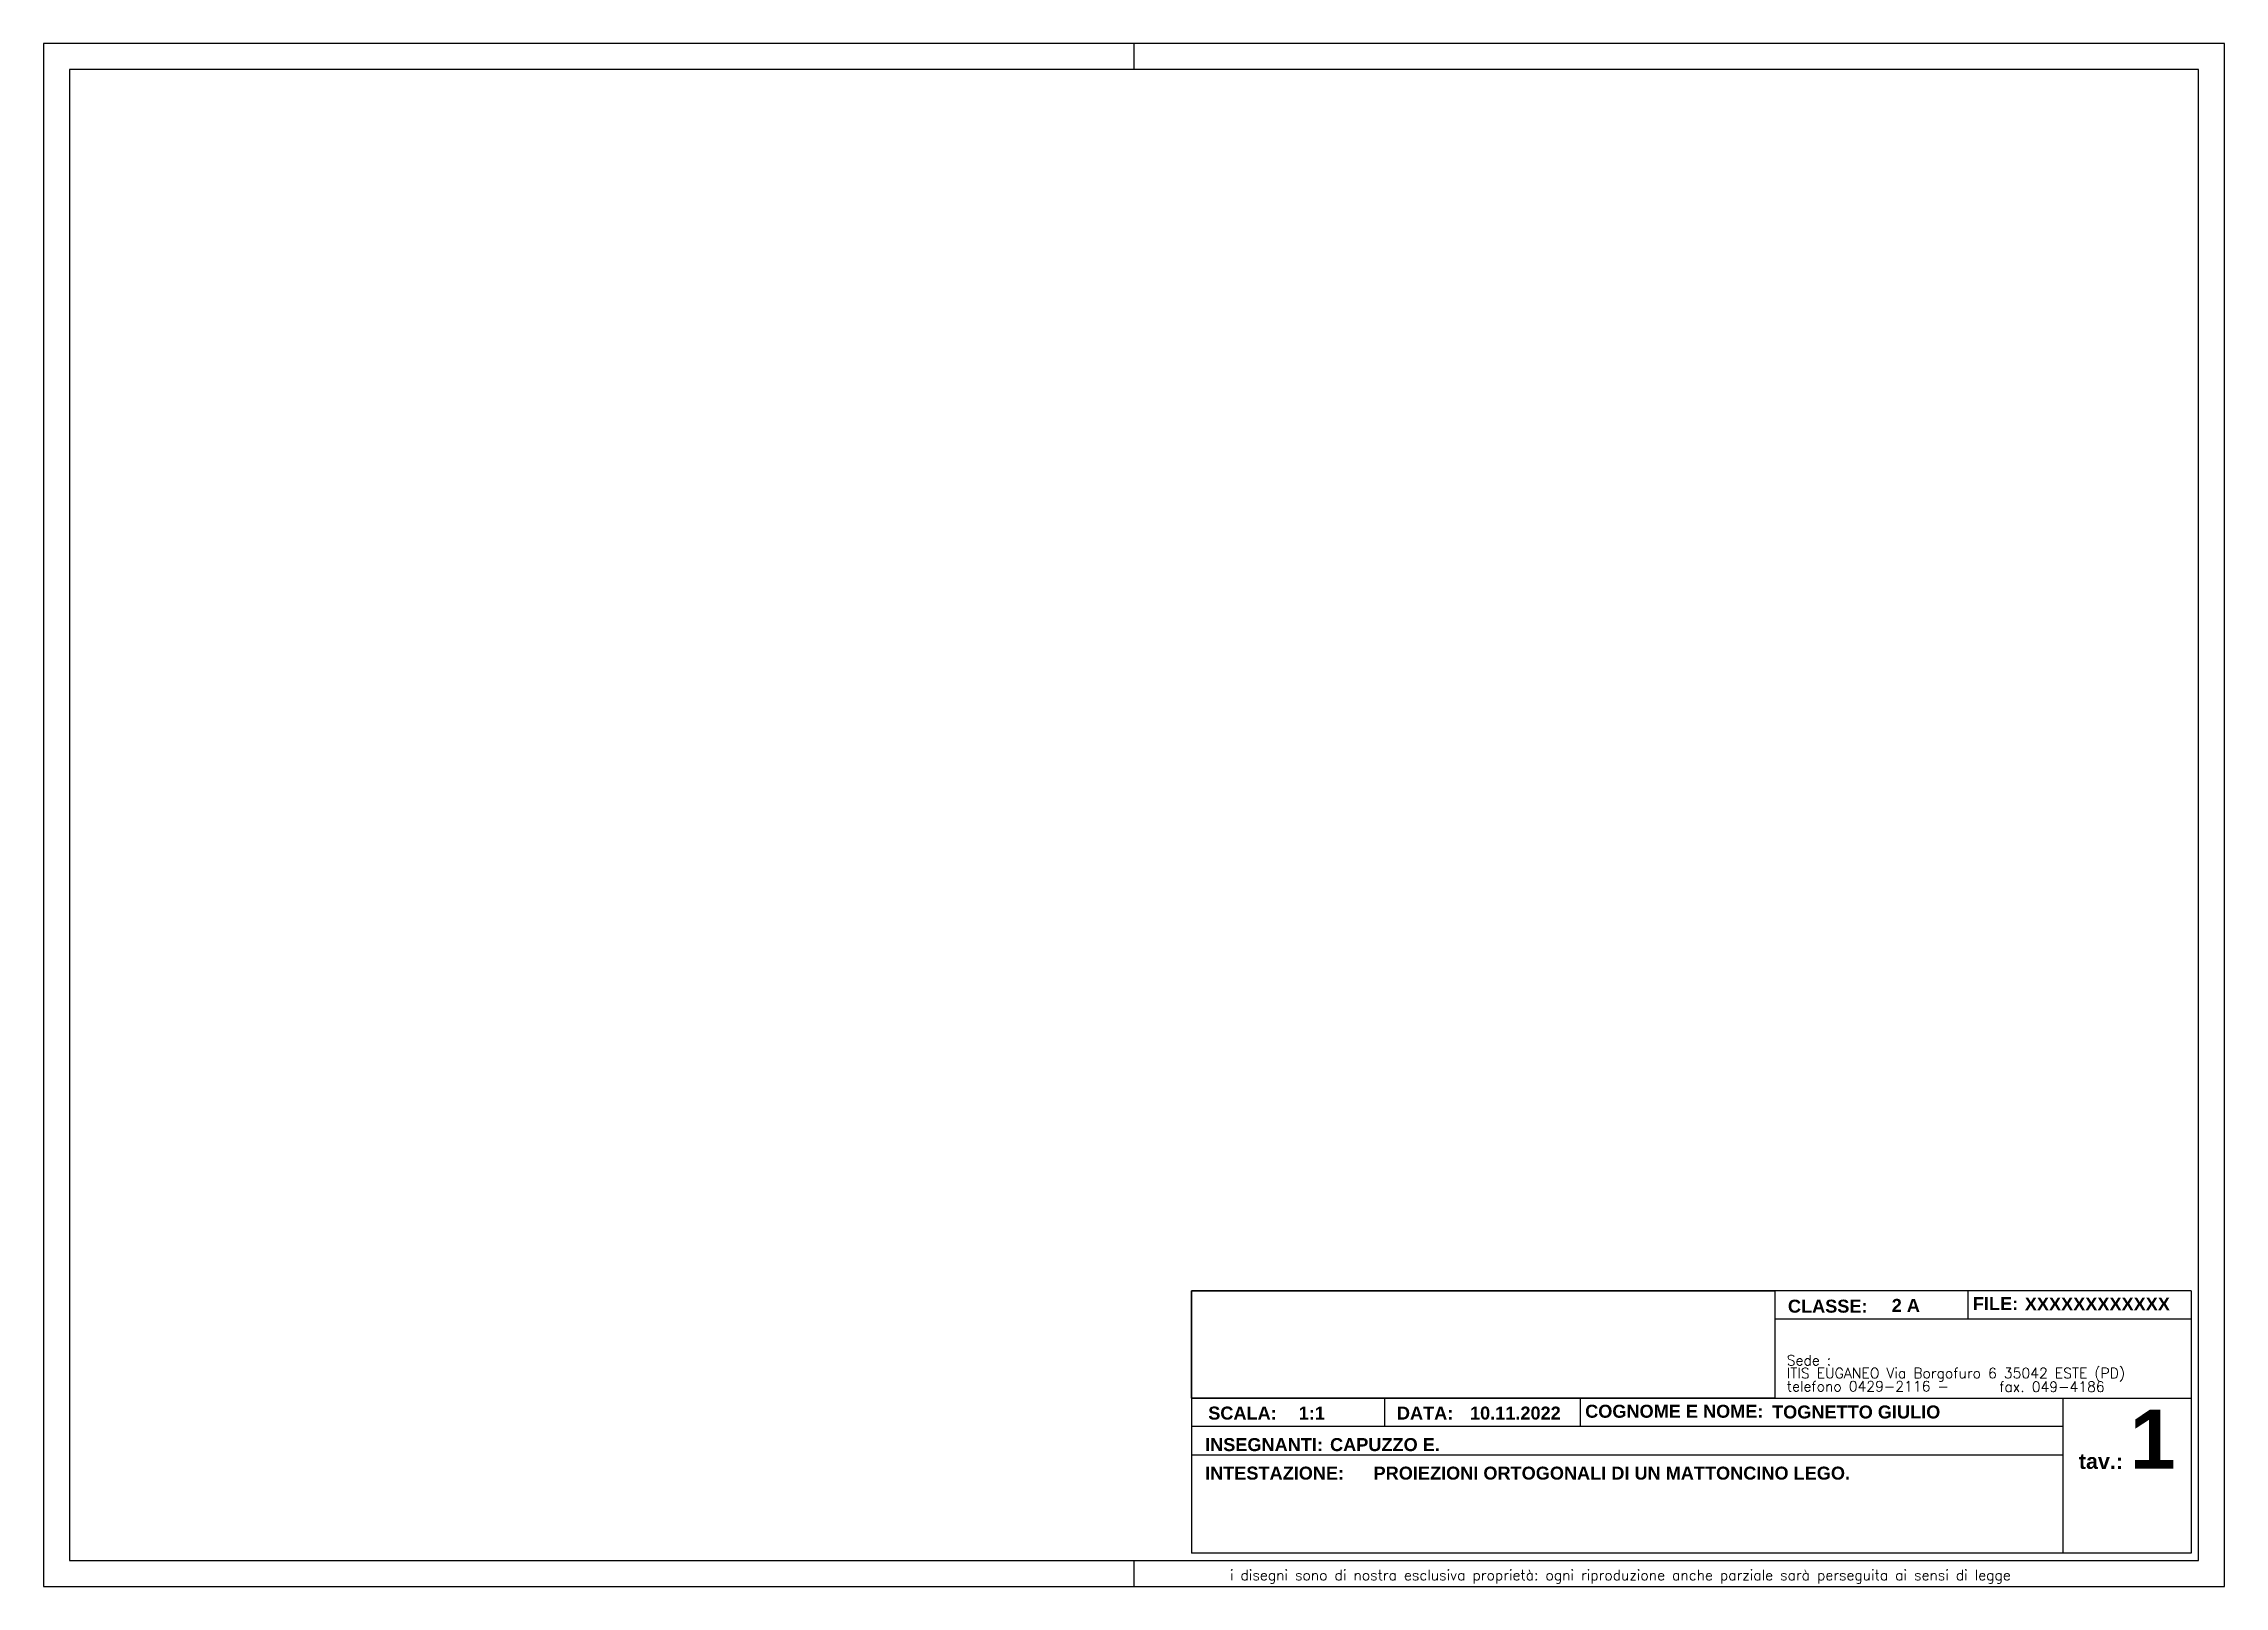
# Model space of a CAD drawing. Extents: x -213 to 937, y -383 to -86.
# Drawn here: x 517.4 to 937.4, y -382.8 to -85.8 of the extents above; entities that cross this region are included whole.
import ezdxf

# ---------------------------------------------------------------- set-up
doc = ezdxf.new("R2010")
doc.units = 0
doc.layers.get('0').update_dxf_attribs({"color": 255, "linetype": 'CONTINUOUS'})
doc.layers.add('testo', color=2, linetype='CONTINUOUS')
doc.styles.add('ROMANS', font='ROMANS.SHX', dxfattribs={"width": 0.65, "height": 8})
doc.styles.add('SANSSERIFBOLD', font='sasb____.pfb', dxfattribs={"height": 3})
picture_1 = doc.add_image_def('image1.jpg', size_in_pixel=(2000, 368))

msp = doc.modelspace()

# ---------------------------------------------------------------- texts
at = {"layer": 'testo'}
for s, height, style, p in [('CLASSE:', 2.5, 'SANSSERIFBOLD', (853.3, -330.07)), ('2 A', 2.5, 'SANSSERIFBOLD', (873.29, -329.92)), ('FILE:', 2.5, 'SANSSERIFBOLD', (888.92, -329.57)), ('XXXXXXXXXXXX', 2.5, 'SANSSERIFBOLD', (898.92, -329.65)), ('Sede : ', 1.974, 'ROMANS', (853.08, -340.23)), ('telefono 0429-2116 -  ', 1.9745, 'ROMANS', (853.08, -345.23)), ('ITIS EUGANEO Via Borgofuro 6 35042 ESTE (PD)', 1.9745, 'ROMANS', (853.08, -342.69)), ('fax. 049-4186', 1.9745, 'ROMANS', (893.99, -345.31)), ('SCALA:', 2.5, 'SANSSERIFBOLD', (741.66, -350.65)), ('1:1', 2.5, 'SANSSERIFBOLD', (759.09, -350.65)), ('DATA:', 2.5, 'SANSSERIFBOLD', (777.99, -350.65)), ('10.11.2022', 2.5, 'SANSSERIFBOLD', (792.07, -350.65)), ('COGNOME E NOME:', 2.5, 'SANSSERIFBOLD', (814.25, -350.3)), ('TOGNETTO GIULIO', 2.5, 'SANSSERIFBOLD', (850.25, -350.44)), ('1', 11.37, 'SANSSERIFBOLD', (919.15, -360.13)), ('INSEGNANTI: ', 2.5, 'SANSSERIFBOLD', (741.05, -356.72)), ('CAPUZZO E.', 2.5, 'SANSSERIFBOLD', (765.12, -356.72)), ('INTESTAZIONE: ', 2.5, 'SANSSERIFBOLD', (741.05, -362.21)), ('PROIEZIONI ORTOGONALI DI UN MATTONCINO LEGO.', 2.5, 'SANSSERIFBOLD', (773.5, -362.21)), ('tav.:', 2.962, 'SANSSERIFBOLD', (909.33, -360.15)), ('i disegni sono di nostra esclusiva proprietà: ogni riproduzione anche parziale sarà perseguita ai sensi di legge', 1.9745, 'ROMANS', (745.85, -381.58))]:
    msp.add_text(s, height=height, dxfattribs=dict(at, style=style)).set_placement(p)

# ---------------------------------------------------------------- linework, layer by layer
for p, q in [((727.36, -85.76), (727.36, -90.76)), ((738.44, -325.84), (738.44, -376.37)), ((930.95, -325.84), (738.44, -325.84)), ((850.79, -325.84), (850.79, -346.52)), ((887.94, -325.84), (887.94, -331.34)), ((930.95, -325.84), (930.95, -376.37)), ((930.95, -331.34), (850.79, -331.34)), ((738.44, -346.52), (930.95, -346.52)), ((775.6, -346.52), (775.6, -352.01)), ((813.29, -346.52), (813.29, -352.01)), ((906.27, -346.52), (906.27, -376.37)), ((906.27, -352.01), (738.44, -352.01)), ((906.27, -357.5), (738.44, -357.5)), ((727.36, -377.76), (727.36, -382.76)), ((930.95, -376.37), (738.44, -376.37))]:
    msp.add_line(p, q)
at = {"color": 1}
msp.add_line((930.95, -376.37), (930.95, -376.37), dxfattribs=at)
for points in [[(517.36, -382.76), (937.36, -382.76), (937.36, -85.76), (517.36, -85.76)], [(522.36, -377.76), (932.36, -377.76), (932.36, -90.76), (522.36, -90.76)]]:
    msp.add_lwpolyline(points, close=True)

msp.set_redraw_order([(e.dxf.handle, doc.entitydb.next_handle()) for e in msp.query("TEXT MTEXT ATTDEF DIMENSION ARC_DIMENSION")])  # texts and dimensions are drawn at this point

# ---------------------------------------------------------------- pictures from other files: only their frames are drawn
image = msp.add_image(picture_1, insert=(738.44, -346.52), size_in_units=(112.35, 20.67))
image.dxf.flags = 7

doc.saveas('drawing.dxf')
